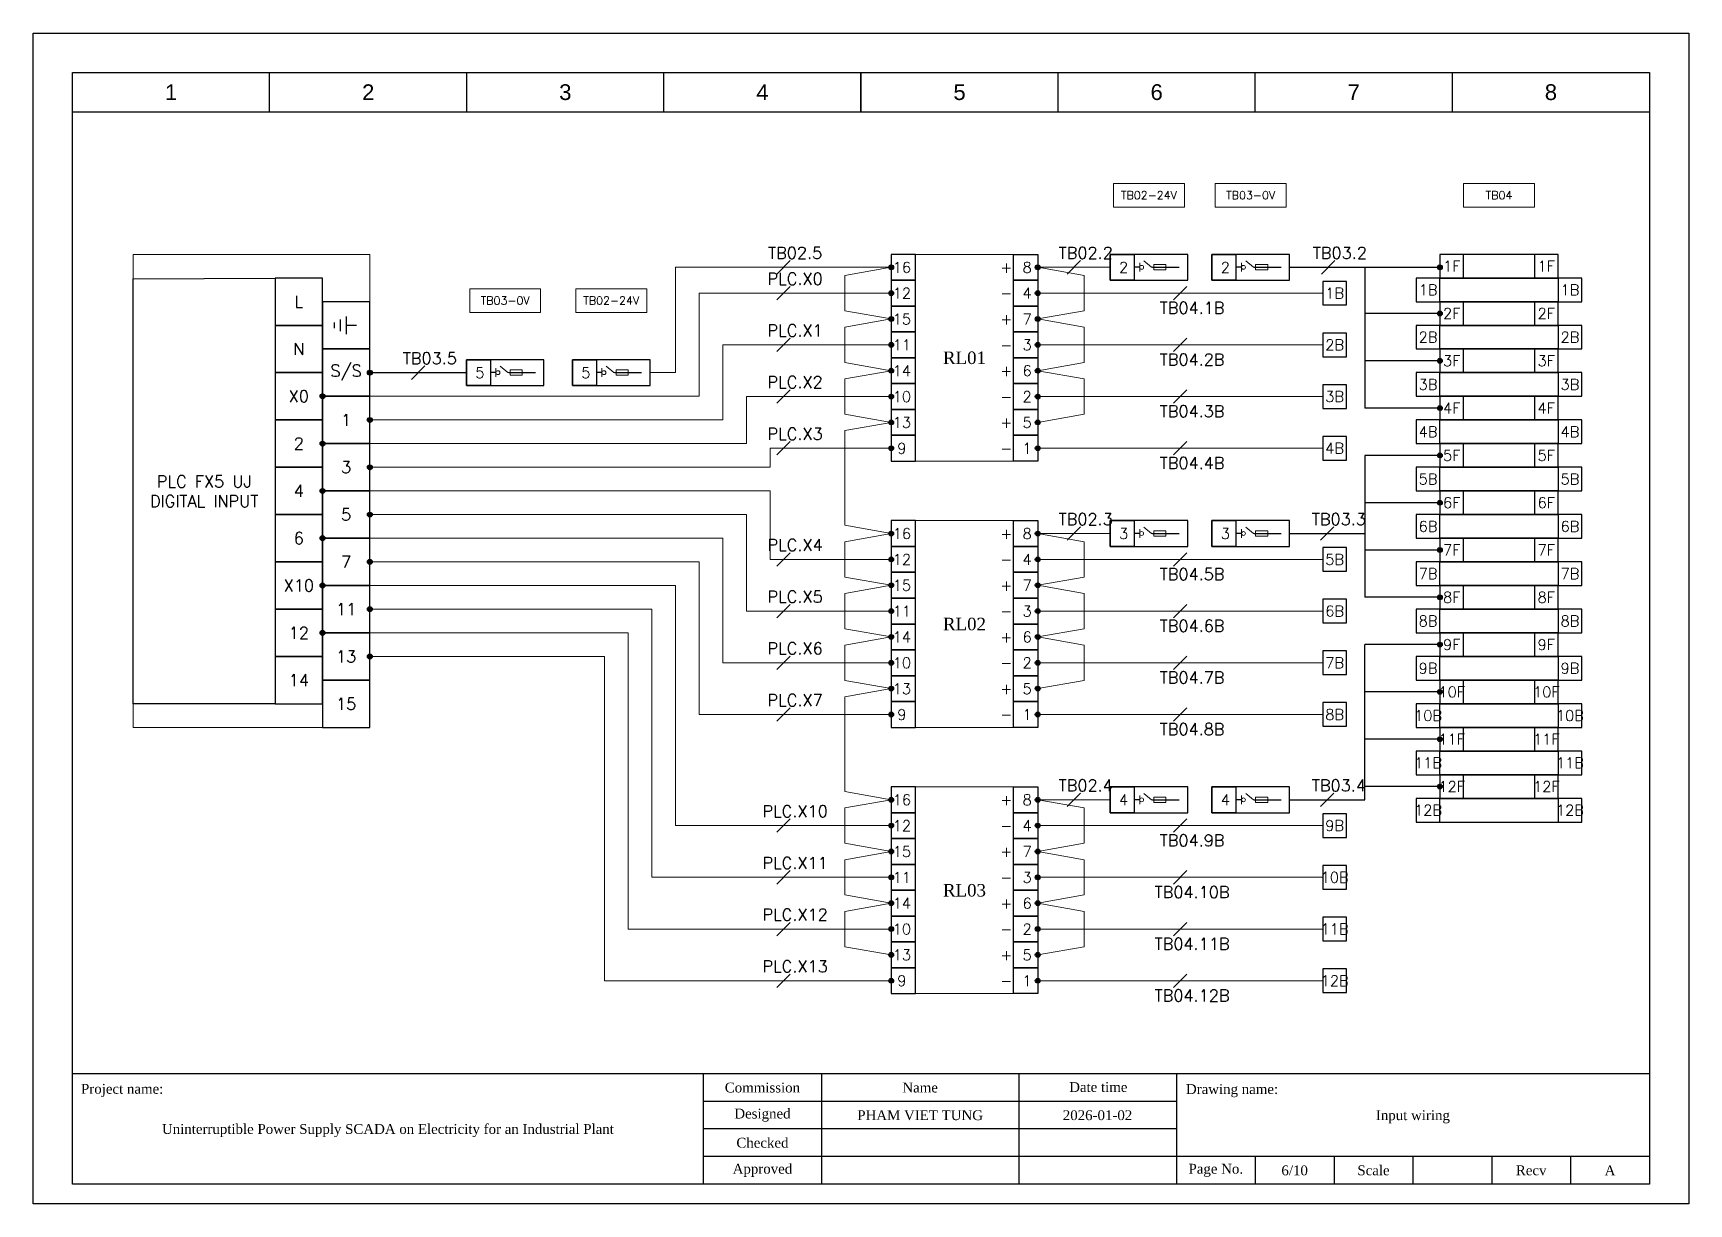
# Model space of a CAD drawing. Header units: millimetres. Extents: x 0 to 3300, y 0 to 297.
# Drawn here: x 960 to 1380, y 0 to 297 of the extents above; entities that cross this region are included whole.
import ezdxf
from ezdxf.enums import TextEntityAlignment as Align

# ---------------------------------------------------------------- set-up
doc = ezdxf.new("R2010")
doc.units = ezdxf.units.MM
for name, color, linetype in [('0_TB_FEED THRU', 8, 'Continuous'), ('BLACK WIRE', 9, 'Continuous'), ('Frame_text', 3, 'Continuous')]:
    doc.layers.add(name, color=color, linetype=linetype)
for name, color, linetype, lineweight in [('LINE', 3, 'Continuous', 9), ('RED WIRE', 1, 'Continuous', 0), ('TEXT', 7, 'Continuous', 9), ('WIRING', 7, 'Continuous', 0)]:
    doc.layers.add(name, color=color, linetype=linetype, lineweight=lineweight)
doc.styles.add('F2.5 Romans', font='romans.shx', dxfattribs={"height": 2.5})
doc.styles.add('F4.0', font='arial.ttf', dxfattribs={"height": 4})
doc.styles.add('SIMPLEX', font='SIMPLEX.shx', dxfattribs={"width": 0.7})
doc.styles.get("Standard").update_dxf_attribs({"font": 'times.ttf', "height": 2.5})

msp = doc.modelspace()

# ---------------------------------------------------------------- texts
at = {"color": 2}
for s, height, style, p in [('TB02-24V', 2.057, 'F2.5 Romans', (1243.03, 255.87)), ('TB03-0V', 2.057, 'F2.5 Romans', (1268.84, 255.87)), ('TB04', 2.057, 'F2.5 Romans', (1331.84, 255.87)), ('16', 2.72, 'SIMPLEX', (1180.37, 237.57)), ('+', 2.72, 'SIMPLEX', (1206.87, 237.57)), ('8', 2.72, 'SIMPLEX', (1212.14, 237.57)), ('2', 2.72, 'SIMPLEX', (1236.61, 237.57)), ('2', 2.72, 'SIMPLEX', (1262.42, 237.57)), ('12', 2.72, 'SIMPLEX', (1180.37, 231.02)), ('4', 2.72, 'SIMPLEX', (1212.14, 231.02)), ('1B', 2.72, 'SIMPLEX', (1290.15, 231.03)), ('TB03-0V', 2.057, 'F2.5 Romans', (1079.74, 229.15)), ('TB02-24V', 2.057, 'F2.5 Romans', (1106.64, 229.15)), ('-', 2.72, 'SIMPLEX', (1206.87, 231.02)), ('15', 2.72, 'SIMPLEX', (1180.37, 224.46)), ('+', 2.72, 'SIMPLEX', (1206.87, 224.46)), ('7', 2.72, 'SIMPLEX', (1212.14, 224.46)), ('11', 2.72, 'SIMPLEX', (1180.37, 217.9)), ('3', 2.72, 'SIMPLEX', (1212.14, 217.9)), ('2B', 2.72, 'SIMPLEX', (1290.15, 217.92)), ('-', 2.72, 'SIMPLEX', (1206.87, 217.9)), ('5', 2.72, 'SIMPLEX', (1073.33, 210.85)), ('5', 2.72, 'SIMPLEX', (1100.22, 210.85)), ('14', 2.72, 'SIMPLEX', (1180.37, 211.34)), ('+', 2.72, 'SIMPLEX', (1206.87, 211.34)), ('6', 2.72, 'SIMPLEX', (1212.14, 211.34)), ('10', 2.72, 'SIMPLEX', (1180.37, 204.78)), ('2', 2.72, 'SIMPLEX', (1212.14, 204.78)), ('3B', 2.72, 'SIMPLEX', (1290.15, 204.8)), ('-', 2.72, 'SIMPLEX', (1206.87, 204.78)), ('13', 2.72, 'SIMPLEX', (1180.37, 198.23)), ('+', 2.72, 'SIMPLEX', (1206.87, 198.23)), ('5', 2.72, 'SIMPLEX', (1212.14, 198.23)), ('9', 2.72, 'SIMPLEX', (1180.37, 191.67)), ('-', 2.72, 'SIMPLEX', (1206.87, 191.67)), ('1', 2.72, 'SIMPLEX', (1212.14, 191.67)), ('4B', 2.72, 'SIMPLEX', (1290.15, 191.69)), ('16', 2.72, 'SIMPLEX', (1180.37, 170.03)), ('+', 2.72, 'SIMPLEX', (1206.87, 170.03)), ('8', 2.72, 'SIMPLEX', (1212.14, 170.03)), ('12', 2.72, 'SIMPLEX', (1180.37, 163.48)), ('4', 2.72, 'SIMPLEX', (1212.14, 163.48)), ('5B', 2.72, 'SIMPLEX', (1290.15, 163.49)), ('-', 2.72, 'SIMPLEX', (1206.87, 163.48)), ('15', 2.72, 'SIMPLEX', (1180.37, 156.92)), ('+', 2.72, 'SIMPLEX', (1206.87, 156.92)), ('7', 2.72, 'SIMPLEX', (1212.14, 156.92)), ('11', 2.72, 'SIMPLEX', (1180.37, 150.36)), ('3', 2.72, 'SIMPLEX', (1212.14, 150.36)), ('6B', 2.72, 'SIMPLEX', (1290.15, 150.38)), ('-', 2.72, 'SIMPLEX', (1206.87, 150.36)), ('14', 2.72, 'SIMPLEX', (1180.37, 143.8)), ('+', 2.72, 'SIMPLEX', (1206.87, 143.8)), ('6', 2.72, 'SIMPLEX', (1212.14, 143.8)), ('10', 2.72, 'SIMPLEX', (1180.37, 137.25)), ('2', 2.72, 'SIMPLEX', (1212.14, 137.25)), ('7B', 2.72, 'SIMPLEX', (1290.15, 137.26)), ('-', 2.72, 'SIMPLEX', (1206.87, 137.25)), ('13', 2.72, 'SIMPLEX', (1180.37, 130.69)), ('+', 2.72, 'SIMPLEX', (1206.87, 130.69)), ('5', 2.72, 'SIMPLEX', (1212.14, 130.69)), ('9', 2.72, 'SIMPLEX', (1180.37, 124.13)), ('-', 2.72, 'SIMPLEX', (1206.87, 124.13)), ('1', 2.72, 'SIMPLEX', (1212.14, 124.13)), ('8B', 2.72, 'SIMPLEX', (1290.15, 124.15)), ('16', 2.72, 'SIMPLEX', (1180.37, 102.5)), ('+', 2.72, 'SIMPLEX', (1206.87, 102.5)), ('8', 2.72, 'SIMPLEX', (1212.14, 102.5)), ('12', 2.72, 'SIMPLEX', (1180.37, 95.94)), ('4', 2.72, 'SIMPLEX', (1212.14, 95.94)), ('9B', 2.72, 'SIMPLEX', (1290.15, 95.96)), ('-', 2.72, 'SIMPLEX', (1206.87, 95.94)), ('15', 2.72, 'SIMPLEX', (1180.37, 89.38)), ('+', 2.72, 'SIMPLEX', (1206.87, 89.38)), ('7', 2.72, 'SIMPLEX', (1212.14, 89.38)), ('11', 2.72, 'SIMPLEX', (1180.37, 82.82)), ('3', 2.72, 'SIMPLEX', (1212.14, 82.82)), ('-', 2.72, 'SIMPLEX', (1206.87, 82.82)), ('14', 2.72, 'SIMPLEX', (1180.37, 76.26)), ('+', 2.72, 'SIMPLEX', (1206.87, 76.26)), ('6', 2.72, 'SIMPLEX', (1212.14, 76.26)), ('10', 2.72, 'SIMPLEX', (1180.37, 69.71)), ('-', 2.72, 'SIMPLEX', (1206.87, 69.71)), ('2', 2.72, 'SIMPLEX', (1212.14, 69.71)), ('13', 2.72, 'SIMPLEX', (1180.37, 63.15)), ('+', 2.72, 'SIMPLEX', (1206.87, 63.15)), ('5', 2.72, 'SIMPLEX', (1212.14, 63.15)), ('9', 2.72, 'SIMPLEX', (1180.37, 56.59)), ('-', 2.72, 'SIMPLEX', (1206.87, 56.59)), ('1', 2.72, 'SIMPLEX', (1212.14, 56.59))]:
    msp.add_text(s, height=height, dxfattribs=dict(at, style=style)).set_placement(p, align=Align.MIDDLE_CENTER)
at = {"char_height": 3, "attachment_point": 5, "style": 'F2.5 Romans'}
for s, width, insert in [('TB02.5', 12.6407, (1153.29, 241.23)), ('TB02.2', 12.6407, (1227, 241.23)), ('TB03.2', 12.6407, (1291.47, 241.23)), ('PLC.X0', 12.6407, (1153.29, 234.68)), ('L', 12.6407, (1027.4, 228.87)), ('TB04.1B', 12.6407, (1253.98, 227.29)), ('PLC.X1', 12.6407, (1153.29, 221.56)), ('N', 12.6407, (1027.4, 216.87)), ('TB03.5', 12.6407, (1060.64, 214.51)), ('TB04.2B', 12.6407, (1253.98, 214.18)), ('S/S', 12.6407, (1039.4, 210.87)), ('X0', 12.6407, (1027.4, 204.87)), ('PLC.X2', 12.6407, (1153.29, 208.45)), ('TB04.3B', 12.6407, (1253.98, 201.06)), ('1', 12.6407, (1039.4, 198.87)), ('2', 12.6407, (1027.4, 192.87)), ('PLC.X3', 12.6407, (1153.29, 195.33)), ('TB04.4B', 12.6407, (1253.98, 187.95)), ('3', 12.6407, (1039.4, 186.87)), ('PLC FX5 UJ\\PDIGITAL INPUT', 31.9, (1003.4, 180.76)), ('4', 12.6407, (1027.4, 180.87)), ('5', 12.6407, (1039.4, 174.87)), ('TB02.3', 12.6407, (1227, 173.7)), ('TB03.3', 12.6407, (1291.22, 173.7)), ('6', 12.6407, (1027.4, 168.87)), ('PLC.X4', 12.6407, (1153.29, 167.14)), ('7', 12.6407, (1039.4, 162.87)), ('TB04.5B', 12.6407, (1253.98, 159.76)), ('X10', 12.6407, (1027.4, 156.87)), ('PLC.X5', 12.6407, (1153.29, 154.02)), ('11', 12.6407, (1039.4, 150.87)), ('TB04.6B', 12.6407, (1253.98, 146.64)), ('12', 12.6407, (1027.4, 144.87)), ('13', 12.6407, (1039.4, 138.87)), ('PLC.X6', 12.6407, (1153.29, 140.91)), ('TB04.7B', 12.6407, (1253.98, 133.52)), ('14', 12.6407, (1027.4, 132.87)), ('15', 12.6407, (1039.4, 126.87)), ('PLC.X7', 12.6407, (1153.29, 127.79)), ('TB04.8B', 12.6407, (1253.98, 120.41)), ('TB02.4', 12.6407, (1227, 106.16)), ('TB03.4', 12.6407, (1291.22, 106.16)), ('PLC.X10', 12.6407, (1153.29, 99.6)), ('TB04.9B', 12.6407, (1253.98, 92.22)), ('PLC.X11', 12.6407, (1153.29, 86.48)), ('TB04.10B', 12.6407, (1253.98, 79.1)), ('PLC.X12', 12.6407, (1153.29, 73.37)), ('TB04.11B', 12.6407, (1253.98, 65.99)), ('PLC.X13', 12.6407, (1153.29, 60.25)), ('TB04.12B', 12.6407, (1253.98, 52.87))]:
    msp.add_mtext_dynamic_manual_height_columns(s, width=width, gutter_width=15, heights=[0], dxfattribs=dict(at, insert=insert))
at = {"layer": '0_TB_FEED THRU', "color": 2, "style": 'SIMPLEX'}
for s, p in [('1F', (1319.84, 237.87)), ('1F', (1343.84, 237.87)), ('1B', (1313.84, 231.87)), ('1B', (1349.84, 231.87)), ('2F', (1319.84, 225.87)), ('2F', (1343.84, 225.87)), ('2B', (1313.84, 219.87)), ('2B', (1349.84, 219.87)), ('3F', (1319.84, 213.87)), ('3F', (1343.84, 213.87)), ('3B', (1313.84, 207.87)), ('3B', (1349.84, 207.87)), ('4F', (1319.84, 201.87)), ('4F', (1343.84, 201.87)), ('4B', (1313.84, 195.87)), ('4B', (1349.84, 195.87)), ('5F', (1319.84, 189.87)), ('5F', (1343.84, 189.87)), ('5B', (1313.84, 183.87)), ('5B', (1349.84, 183.87)), ('6F', (1319.84, 177.87)), ('6F', (1343.84, 177.87)), ('6B', (1313.84, 171.87)), ('6B', (1349.84, 171.87)), ('7F', (1319.84, 165.87)), ('7F', (1343.84, 165.87)), ('7B', (1313.84, 159.87)), ('7B', (1349.84, 159.87)), ('8F', (1319.84, 153.87)), ('8F', (1343.84, 153.87)), ('8B', (1313.84, 147.87)), ('8B', (1349.84, 147.87)), ('9F', (1319.84, 141.87)), ('9F', (1343.84, 141.87)), ('9B', (1313.84, 135.87)), ('9B', (1349.84, 135.87)), ('10F', (1319.84, 129.87)), ('10F', (1343.84, 129.87)), ('10B', (1313.84, 123.87)), ('10B', (1349.84, 123.87)), ('11F', (1319.84, 117.87)), ('11F', (1343.84, 117.87)), ('11B', (1313.84, 111.87)), ('11B', (1349.84, 111.87)), ('12F', (1319.84, 105.87)), ('12F', (1343.84, 105.87)), ('12B', (1313.84, 99.87)), ('12B', (1349.84, 99.87)), ('10B', (1290.15, 82.84)), ('11B', (1290.15, 69.73)), ('12B', (1290.15, 56.61))]:
    msp.add_text(s, height=2.72, dxfattribs=at).set_placement(p, align=Align.MIDDLE_CENTER)
at = {"layer": 'TEXT', "color": 7}
for s, p in [('RL01', (1196.25, 214.64)), ('RL02', (1196.25, 147.1)), ('RL03', (1196.25, 79.56))]:
    msp.add_text(s, height=3.171, dxfattribs=at).set_placement(p, align=Align.MIDDLE_CENTER)
at = {"layer": 'TEXT', "color": 2, "style": 'SIMPLEX'}
for s, p in [('3', (1236.61, 170.03)), ('3', (1262.42, 170.03)), ('4', (1236.61, 102.5)), ('4', (1262.42, 102.5))]:
    msp.add_text(s, height=2.72, dxfattribs=at).set_placement(p, align=Align.MIDDLE_CENTER)

# ---------------------------------------------------------------- blocks, each defined once
blk = doc.blocks.new('A3_BLOCK')
for p, q in [((10, 5), (10, 287)), ((10, 287), (410, 287)), ((60, 277), (60, 287)), ((110, 277), (110, 287)), ((160, 277), (160, 287)), ((210, 277), (210, 287)), ((210, 287), (210, 277)), ((260, 277), (260, 287)), ((310, 277), (310, 287)), ((360, 277), (360, 287)), ((410, 287), (410, 5)), ((10, 277), (410, 277)), ((410, 33), (10, 33)), ((170, 33), (170, 5)), ((200, 33), (200, 5)), ((250, 33), (250, 5)), ((290, 33), (290, 5)), ((290, 26), (170, 26)), ((290, 19), (170, 19)), ((410, 12), (170, 12)), ((310, 12), (310, 5)), ((330, 12), (330, 5)), ((350, 12), (350, 5)), ((370, 12), (370, 5)), ((390, 12), (390, 5)), ((410, 5), (10, 5))]:
    blk.add_line(p, q)
at = {"layer": 'Frame_text'}
blk.add_lwpolyline([(0, 0), (0, 297), (420, 297), (420, 0), (0, 0)], close=True, dxfattribs=at)
at = {"char_height": 4, "attachment_point": 5, "style": 'F4.0'}
for s, insert in [('1', (35, 282)), ('2', (85, 282)), ('3', (135, 282)), ('4', (185, 282)), ('5', (235, 282)), ('6', (285, 282)), ('7', (335, 282)), ('8', (385, 282))]:
    blk.add_mtext_dynamic_manual_height_columns(s, width=19.9819, gutter_width=25, heights=[0], dxfattribs=dict(at, insert=insert))
at = {"char_height": 2.5}
for s, width, insert, attachment_point in [('Project name:', 20.4464, (12.16, 30.44), 1), ('Commission', 24.3938, (185, 29.5), 5), ('Name', 19.9366, (225, 29.5), 5), ('\\pi2.82608;Date time', 19.9366, (259.98, 30.89), 1), ('Drawing name:', 24.4615, (292.42, 30.38), 1), ('Designed', 24.3938, (185, 22.5), 5), ('Checked', 25.3958, (185, 15.5), 5), ('Approved', 29.851, (185, 8.5), 5), ('Page No.', 19.9366, (300, 8.5), 5), ('Scale', 19.9366, (340, 8.5), 5), ('Recv', 19.9366, (380, 8.5), 5)]:
    blk.add_mtext_dynamic_manual_height_columns(s, width=width, gutter_width=25, heights=[0], dxfattribs=dict(at, insert=insert, attachment_point=attachment_point))
at = {"layer": 'Frame_text'}
for tag, p in [('DESIGNED', (225, 22.5)), ('DESIGNED_DATE', (270, 22.5)), ('DRAWING_NAME', (350, 22.5)), ('PROJECT_NAME', (90, 19)), ('CHECKED', (225, 15.5)), ('CHECKED_DATE', (270, 15.5)), ('APPROVED', (225, 8.5)), ('APPROVED_DATE', (270, 8.5)), ('PAGE', (320, 8.5)), ('SCALE', (360, 8.5)), ('RECV', (400, 8.5))]:
    blk.add_attdef(tag, text='', height=2.5, dxfattribs=at).set_placement(p, align=Align.MIDDLE_CENTER)

# ---------------------------------------------------------------- hatches: boundary and pattern name
at = {"linetype": 'Continuous'}
h = msp.add_hatch(dxfattribs=at)
h.set_pattern_fill('ANSI31', scale=0.096576, style=0)
h.set_pattern_definition([(45, (944.41453, -10.41689), (-0.12046277, 0.12046277), [])])
edge = h.paths.add_edge_path()
edge.add_arc((1177.67, 237.59), 0.609, 0, 360)
h = msp.add_hatch(dxfattribs=at)
h.set_pattern_fill('ANSI31', scale=0.096576, style=0)
h.set_pattern_definition([(45, (981.57213, -10.41689), (-0.12046277, 0.12046277), [])])
edge = h.paths.add_edge_path()
edge.add_arc((1214.83, 237.59), 0.609, 0, 360)
h = msp.add_hatch(dxfattribs=at)
h.set_pattern_fill('ANSI31', scale=0.096576, style=0)
h.set_pattern_definition([(45, (944.41453, -16.97452), (-0.12046277, 0.12046277), [])])
edge = h.paths.add_edge_path()
edge.add_arc((1177.67, 231.03), 0.609, 0, 360)
h = msp.add_hatch(dxfattribs=at)
h.set_pattern_fill('ANSI31', scale=0.096576, style=0)
h.set_pattern_definition([(45, (981.57213, -16.97452), (-0.12046277, 0.12046277), [])])
edge = h.paths.add_edge_path()
edge.add_arc((1214.83, 231.03), 0.609, 0, 360)
h = msp.add_hatch(dxfattribs=at)
h.set_pattern_fill('ANSI31', scale=0.096576, style=0)
h.set_pattern_definition([(45, (944.41453, -23.53215), (-0.12046277, 0.12046277), [])])
edge = h.paths.add_edge_path()
edge.add_arc((1177.67, 224.48), 0.609, 0, 360)
h = msp.add_hatch(dxfattribs=at)
h.set_pattern_fill('ANSI31', scale=0.096576, style=0)
h.set_pattern_definition([(45, (981.57213, -23.53215), (-0.12046277, 0.12046277), [])])
edge = h.paths.add_edge_path()
edge.add_arc((1214.83, 224.48), 0.609, 0, 360)
h = msp.add_hatch(dxfattribs=at)
h.set_pattern_fill('ANSI31', scale=0.096576, style=0)
h.set_pattern_definition([(45, (944.41453, -30.08978), (-0.12046277, 0.12046277), [])])
edge = h.paths.add_edge_path()
edge.add_arc((1177.67, 217.92), 0.609, 0, 360)
h = msp.add_hatch(dxfattribs=at)
h.set_pattern_fill('ANSI31', scale=0.096576, style=0)
h.set_pattern_definition([(45, (981.57213, -30.08978), (-0.12046277, 0.12046277), [])])
edge = h.paths.add_edge_path()
edge.add_arc((1214.83, 217.92), 0.609, 0, 360)
h = msp.add_hatch(dxfattribs=at)
h.set_pattern_fill('ANSI31', scale=0.096576, style=0)
h.set_pattern_definition([(45, (812.13566, -37.13807), (-0.12046277, 0.12046277), [])])
edge = h.paths.add_edge_path()
edge.add_arc((1045.4, 210.87), 0.609, 0, 360)
h = msp.add_hatch(dxfattribs=at)
h.set_pattern_fill('ANSI31', scale=0.096576, style=0)
h.set_pattern_definition([(45, (944.41453, -36.64741), (-0.12046277, 0.12046277), [])])
edge = h.paths.add_edge_path()
edge.add_arc((1177.67, 211.36), 0.609, 0, 360)
h = msp.add_hatch(dxfattribs=at)
h.set_pattern_fill('ANSI31', scale=0.096576, style=0)
h.set_pattern_definition([(45, (981.57213, -36.64741), (-0.12046277, 0.12046277), [])])
edge = h.paths.add_edge_path()
edge.add_arc((1214.83, 211.36), 0.609, 0, 360)
h = msp.add_hatch(dxfattribs=at)
h.set_pattern_fill('ANSI31', scale=0.096576, style=0)
h.set_pattern_definition([(45, (800.13566, -43.13807), (-0.12046277, 0.12046277), [])])
edge = h.paths.add_edge_path()
edge.add_arc((1033.4, 204.87), 0.609, 0, 360)
h = msp.add_hatch(dxfattribs=at)
h.set_pattern_fill('ANSI31', scale=0.096576, style=0)
h.set_pattern_definition([(45, (944.41453, -43.20504), (-0.12046277, 0.12046277), [])])
edge = h.paths.add_edge_path()
edge.add_arc((1177.67, 204.8), 0.609, 0, 360)
h = msp.add_hatch(dxfattribs=at)
h.set_pattern_fill('ANSI31', scale=0.096576, style=0)
h.set_pattern_definition([(45, (981.57213, -43.20504), (-0.12046277, 0.12046277), [])])
edge = h.paths.add_edge_path()
edge.add_arc((1214.83, 204.8), 0.609, 0, 360)
h = msp.add_hatch(dxfattribs=at)
h.set_pattern_fill('ANSI31', scale=0.096576, style=0)
h.set_pattern_definition([(45, (812.13566, -49.13807), (-0.12046277, 0.12046277), [])])
edge = h.paths.add_edge_path()
edge.add_arc((1045.4, 198.87), 0.609, 0, 360)
h = msp.add_hatch(dxfattribs=at)
h.set_pattern_fill('ANSI31', scale=0.096576, style=0)
h.set_pattern_definition([(45, (944.41453, -49.76267), (-0.12046277, 0.12046277), [])])
edge = h.paths.add_edge_path()
edge.add_arc((1177.67, 198.25), 0.609, 0, 360)
h = msp.add_hatch(dxfattribs=at)
h.set_pattern_fill('ANSI31', scale=0.096576, style=0)
h.set_pattern_definition([(45, (981.57213, -49.76267), (-0.12046277, 0.12046277), [])])
edge = h.paths.add_edge_path()
edge.add_arc((1214.83, 198.25), 0.609, 0, 360)
h = msp.add_hatch(dxfattribs=at)
h.set_pattern_fill('ANSI31', scale=0.096576, style=0)
h.set_pattern_definition([(45, (800.13566, -55.13807), (-0.12046277, 0.12046277), [])])
edge = h.paths.add_edge_path()
edge.add_arc((1033.4, 192.87), 0.609, 0, 360)
h = msp.add_hatch(dxfattribs=at)
h.set_pattern_fill('ANSI31', scale=0.096576, style=0)
h.set_pattern_definition([(45, (944.41453, -56.3203), (-0.12046277, 0.12046277), [])])
edge = h.paths.add_edge_path()
edge.add_arc((1177.67, 191.69), 0.609, 0, 360)
h = msp.add_hatch(dxfattribs=at)
h.set_pattern_fill('ANSI31', scale=0.096576, style=0)
h.set_pattern_definition([(45, (981.57213, -56.3203), (-0.12046277, 0.12046277), [])])
edge = h.paths.add_edge_path()
edge.add_arc((1214.83, 191.69), 0.609, 0, 360)
h = msp.add_hatch(dxfattribs=at)
h.set_pattern_fill('ANSI31', scale=0.096576, style=0)
h.set_pattern_definition([(45, (812.13566, -61.13807), (-0.12046277, 0.12046277), [])])
edge = h.paths.add_edge_path()
edge.add_arc((1045.4, 186.87), 0.609, 0, 360)
h = msp.add_hatch(dxfattribs=at)
h.set_pattern_fill('ANSI31', scale=0.096576, style=0)
h.set_pattern_definition([(45, (800.13566, -67.13807), (-0.12046277, 0.12046277), [])])
edge = h.paths.add_edge_path()
edge.add_arc((1033.4, 180.87), 0.609, 0, 360)
h = msp.add_hatch(dxfattribs=at)
h.set_pattern_fill('ANSI31', scale=0.096576, style=0)
h.set_pattern_definition([(45, (812.13566, -73.13807), (-0.12046277, 0.12046277), [])])
edge = h.paths.add_edge_path()
edge.add_arc((1045.4, 174.87), 0.609, 0, 360)
h = msp.add_hatch(dxfattribs=at)
h.set_pattern_fill('ANSI31', scale=0.096576, style=0)
h.set_pattern_definition([(45, (800.13566, -79.13807), (-0.12046277, 0.12046277), [])])
edge = h.paths.add_edge_path()
edge.add_arc((1033.4, 168.87), 0.609, 0, 360)
h = msp.add_hatch(dxfattribs=at)
h.set_pattern_fill('ANSI31', scale=0.096576, style=0)
h.set_pattern_definition([(45, (944.41453, -77.95585), (-0.12046277, 0.12046277), [])])
edge = h.paths.add_edge_path()
edge.add_arc((1177.67, 170.05), 0.609, 0, 360)
h = msp.add_hatch(dxfattribs=at)
h.set_pattern_fill('ANSI31', scale=0.096576, style=0)
h.set_pattern_definition([(45, (981.57213, -77.95585), (-0.12046277, 0.12046277), [])])
edge = h.paths.add_edge_path()
edge.add_arc((1214.83, 170.05), 0.609, 0, 360)
h = msp.add_hatch(dxfattribs=at)
h.set_pattern_fill('ANSI31', scale=0.096576, style=0)
h.set_pattern_definition([(45, (944.41453, -84.51348), (-0.12046277, 0.12046277), [])])
edge = h.paths.add_edge_path()
edge.add_arc((1177.67, 163.49), 0.609, 0, 360)
h = msp.add_hatch(dxfattribs=at)
h.set_pattern_fill('ANSI31', scale=0.096576, style=0)
h.set_pattern_definition([(45, (981.57213, -84.51348), (-0.12046277, 0.12046277), [])])
edge = h.paths.add_edge_path()
edge.add_arc((1214.83, 163.49), 0.609, 0, 360)
h = msp.add_hatch(dxfattribs=at)
h.set_pattern_fill('ANSI31', scale=0.096576, style=0)
h.set_pattern_definition([(45, (812.13566, -85.13807), (-0.12046277, 0.12046277), [])])
edge = h.paths.add_edge_path()
edge.add_arc((1045.4, 162.87), 0.609, 0, 360)
h = msp.add_hatch(dxfattribs=at)
h.set_pattern_fill('ANSI31', scale=0.096576, style=0)
h.set_pattern_definition([(45, (800.13566, -91.13807), (-0.12046277, 0.12046277), [])])
edge = h.paths.add_edge_path()
edge.add_arc((1033.4, 156.87), 0.609, 0, 360)
h = msp.add_hatch(dxfattribs=at)
h.set_pattern_fill('ANSI31', scale=0.096576, style=0)
h.set_pattern_definition([(45, (944.41453, -91.0711), (-0.12046277, 0.12046277), [])])
edge = h.paths.add_edge_path()
edge.add_arc((1177.67, 156.94), 0.609, 0, 360)
h = msp.add_hatch(dxfattribs=at)
h.set_pattern_fill('ANSI31', scale=0.096576, style=0)
h.set_pattern_definition([(45, (981.57213, -91.0711), (-0.12046277, 0.12046277), [])])
edge = h.paths.add_edge_path()
edge.add_arc((1214.83, 156.94), 0.609, 0, 360)
h = msp.add_hatch(dxfattribs=at)
h.set_pattern_fill('ANSI31', scale=0.096576, style=0)
h.set_pattern_definition([(45, (812.13566, -97.13807), (-0.12046277, 0.12046277), [])])
edge = h.paths.add_edge_path()
edge.add_arc((1045.4, 150.87), 0.609, 0, 360)
h = msp.add_hatch(dxfattribs=at)
h.set_pattern_fill('ANSI31', scale=0.096576, style=0)
h.set_pattern_definition([(45, (944.41453, -97.62874), (-0.12046277, 0.12046277), [])])
edge = h.paths.add_edge_path()
edge.add_arc((1177.67, 150.38), 0.609, 0, 360)
h = msp.add_hatch(dxfattribs=at)
h.set_pattern_fill('ANSI31', scale=0.096576, style=0)
h.set_pattern_definition([(45, (981.57213, -97.62874), (-0.12046277, 0.12046277), [])])
edge = h.paths.add_edge_path()
edge.add_arc((1214.83, 150.38), 0.609, 0, 360)
h = msp.add_hatch(dxfattribs=at)
h.set_pattern_fill('ANSI31', scale=0.096576, style=0)
h.set_pattern_definition([(45, (800.13566, -103.13807), (-0.12046277, 0.12046277), [])])
edge = h.paths.add_edge_path()
edge.add_arc((1033.4, 144.87), 0.609, 0, 360)
h = msp.add_hatch(dxfattribs=at)
h.set_pattern_fill('ANSI31', scale=0.096576, style=0)
h.set_pattern_definition([(45, (944.41453, -104.18637), (-0.12046277, 0.12046277), [])])
edge = h.paths.add_edge_path()
edge.add_arc((1177.67, 143.82), 0.609, 0, 360)
h = msp.add_hatch(dxfattribs=at)
h.set_pattern_fill('ANSI31', scale=0.096576, style=0)
h.set_pattern_definition([(45, (981.57213, -104.18637), (-0.12046277, 0.12046277), [])])
edge = h.paths.add_edge_path()
edge.add_arc((1214.83, 143.82), 0.609, 0, 360)
h = msp.add_hatch(dxfattribs=at)
h.set_pattern_fill('ANSI31', scale=0.096576, style=0)
h.set_pattern_definition([(45, (812.13566, -109.13807), (-0.12046277, 0.12046277), [])])
edge = h.paths.add_edge_path()
edge.add_arc((1045.4, 138.87), 0.609, 0, 360)
h = msp.add_hatch(dxfattribs=at)
h.set_pattern_fill('ANSI31', scale=0.096576, style=0)
h.set_pattern_definition([(45, (944.41453, -110.744), (-0.12046277, 0.12046277), [])])
edge = h.paths.add_edge_path()
edge.add_arc((1177.67, 137.26), 0.609, 0, 360)
h = msp.add_hatch(dxfattribs=at)
h.set_pattern_fill('ANSI31', scale=0.096576, style=0)
h.set_pattern_definition([(45, (981.57213, -110.744), (-0.12046277, 0.12046277), [])])
edge = h.paths.add_edge_path()
edge.add_arc((1214.83, 137.26), 0.609, 0, 360)
h = msp.add_hatch(dxfattribs=at)
h.set_pattern_fill('ANSI31', scale=0.096576, style=0)
h.set_pattern_definition([(45, (944.41453, -117.30163), (-0.12046277, 0.12046277), [])])
edge = h.paths.add_edge_path()
edge.add_arc((1177.67, 130.71), 0.609, 0, 360)
h = msp.add_hatch(dxfattribs=at)
h.set_pattern_fill('ANSI31', scale=0.096576, style=0)
h.set_pattern_definition([(45, (981.57213, -117.30163), (-0.12046277, 0.12046277), [])])
edge = h.paths.add_edge_path()
edge.add_arc((1214.83, 130.71), 0.609, 0, 360)
h = msp.add_hatch(dxfattribs=at)
h.set_pattern_fill('ANSI31', scale=0.096576, style=0)
h.set_pattern_definition([(45, (944.41453, -123.85926), (-0.12046277, 0.12046277), [])])
edge = h.paths.add_edge_path()
edge.add_arc((1177.67, 124.15), 0.609, 0, 360)
h = msp.add_hatch(dxfattribs=at)
h.set_pattern_fill('ANSI31', scale=0.096576, style=0)
h.set_pattern_definition([(45, (981.57213, -123.85926), (-0.12046277, 0.12046277), [])])
edge = h.paths.add_edge_path()
edge.add_arc((1214.83, 124.15), 0.609, 0, 360)
h = msp.add_hatch(dxfattribs=at)
h.set_pattern_fill('ANSI31', scale=0.096576, style=0)
h.set_pattern_definition([(45, (944.41453, -145.4948), (-0.12046277, 0.12046277), [])])
edge = h.paths.add_edge_path()
edge.add_arc((1177.67, 102.51), 0.609, 0, 360)
h = msp.add_hatch(dxfattribs=at)
h.set_pattern_fill('ANSI31', scale=0.096576, style=0)
h.set_pattern_definition([(45, (981.57213, -145.4948), (-0.12046277, 0.12046277), [])])
edge = h.paths.add_edge_path()
edge.add_arc((1214.83, 102.51), 0.609, 0, 360)
h = msp.add_hatch(dxfattribs=at)
h.set_pattern_fill('ANSI31', scale=0.096576, style=0)
h.set_pattern_definition([(45, (944.41453, -152.05243), (-0.12046277, 0.12046277), [])])
edge = h.paths.add_edge_path()
edge.add_arc((1177.67, 95.96), 0.609, 0, 360)
h = msp.add_hatch(dxfattribs=at)
h.set_pattern_fill('ANSI31', scale=0.096576, style=0)
h.set_pattern_definition([(45, (981.57213, -152.05243), (-0.12046277, 0.12046277), [])])
edge = h.paths.add_edge_path()
edge.add_arc((1214.83, 95.96), 0.609, 0, 360)
h = msp.add_hatch(dxfattribs=at)
h.set_pattern_fill('ANSI31', scale=0.096576, style=0)
h.set_pattern_definition([(45, (944.41453, -158.61006), (-0.12046277, 0.12046277), [])])
edge = h.paths.add_edge_path()
edge.add_arc((1177.67, 89.4), 0.609, 0, 360)
h = msp.add_hatch(dxfattribs=at)
h.set_pattern_fill('ANSI31', scale=0.096576, style=0)
h.set_pattern_definition([(45, (981.57213, -158.61006), (-0.12046277, 0.12046277), [])])
edge = h.paths.add_edge_path()
edge.add_arc((1214.83, 89.4), 0.609, 0, 360)
h = msp.add_hatch(dxfattribs=at)
h.set_pattern_fill('ANSI31', scale=0.096576, style=0)
h.set_pattern_definition([(45, (944.41453, -165.1677), (-0.12046277, 0.12046277), [])])
edge = h.paths.add_edge_path()
edge.add_arc((1177.67, 82.84), 0.609, 0, 360)
h = msp.add_hatch(dxfattribs=at)
h.set_pattern_fill('ANSI31', scale=0.096576, style=0)
h.set_pattern_definition([(45, (981.57213, -165.1677), (-0.12046277, 0.12046277), [])])
edge = h.paths.add_edge_path()
edge.add_arc((1214.83, 82.84), 0.609, 0, 360)
h = msp.add_hatch(dxfattribs=at)
h.set_pattern_fill('ANSI31', scale=0.096576, style=0)
h.set_pattern_definition([(45, (944.41453, -171.72532), (-0.12046277, 0.12046277), [])])
edge = h.paths.add_edge_path()
edge.add_arc((1177.67, 76.28), 0.609, 0, 360)
h = msp.add_hatch(dxfattribs=at)
h.set_pattern_fill('ANSI31', scale=0.096576, style=0)
h.set_pattern_definition([(45, (981.57213, -171.72532), (-0.12046277, 0.12046277), [])])
edge = h.paths.add_edge_path()
edge.add_arc((1214.83, 76.28), 0.609, 0, 360)
h = msp.add_hatch(dxfattribs=at)
h.set_pattern_fill('ANSI31', scale=0.096576, style=0)
h.set_pattern_definition([(45, (944.41453, -178.28295), (-0.12046277, 0.12046277), [])])
edge = h.paths.add_edge_path()
edge.add_arc((1177.67, 69.73), 0.609, 0, 360)
h = msp.add_hatch(dxfattribs=at)
h.set_pattern_fill('ANSI31', scale=0.096576, style=0)
h.set_pattern_definition([(45, (981.57213, -178.28295), (-0.12046277, 0.12046277), [])])
edge = h.paths.add_edge_path()
edge.add_arc((1214.83, 69.73), 0.609, 0, 360)
h = msp.add_hatch(dxfattribs=at)
h.set_pattern_fill('ANSI31', scale=0.096576, style=0)
h.set_pattern_definition([(45, (944.41453, -184.84058), (-0.12046277, 0.12046277), [])])
edge = h.paths.add_edge_path()
edge.add_arc((1177.67, 63.17), 0.609, 0, 360)
h = msp.add_hatch(dxfattribs=at)
h.set_pattern_fill('ANSI31', scale=0.096576, style=0)
h.set_pattern_definition([(45, (981.57213, -184.84058), (-0.12046277, 0.12046277), [])])
edge = h.paths.add_edge_path()
edge.add_arc((1214.83, 63.17), 0.609, 0, 360)
h = msp.add_hatch(dxfattribs=at)
h.set_pattern_fill('ANSI31', scale=0.096576, style=0)
h.set_pattern_definition([(45, (944.41453, -191.39822), (-0.12046277, 0.12046277), [])])
edge = h.paths.add_edge_path()
edge.add_arc((1177.67, 56.61), 0.609, 0, 360)
h = msp.add_hatch(dxfattribs=at)
h.set_pattern_fill('ANSI31', scale=0.096576, style=0)
h.set_pattern_definition([(45, (981.57213, -191.39822), (-0.12046277, 0.12046277), [])])
edge = h.paths.add_edge_path()
edge.add_arc((1214.83, 56.61), 0.609, 0, 360)
at = {"layer": '0_TB_FEED THRU', "linetype": 'Continuous'}
h = msp.add_hatch(dxfattribs=at)
h.set_pattern_fill('ANSI31', scale=0.096576, style=0)
h.set_pattern_definition([(45, (1083.58421, -10.41689), (-0.12046277, 0.12046277), [])])
edge = h.paths.add_edge_path()
edge.add_arc((1316.84, 237.59), 0.609, 0, 360)
h = msp.add_hatch(dxfattribs=at)
h.set_pattern_fill('ANSI31', scale=0.096576, style=0)
h.set_pattern_definition([(45, (1083.58421, -22.13807), (-0.12046277, 0.12046277), [])])
edge = h.paths.add_edge_path()
edge.add_arc((1316.84, 225.87), 0.609, 0, 360)
h = msp.add_hatch(dxfattribs=at)
h.set_pattern_fill('ANSI31', scale=0.096576, style=0)
h.set_pattern_definition([(45, (1083.58421, -34.13807), (-0.12046277, 0.12046277), [])])
edge = h.paths.add_edge_path()
edge.add_arc((1316.84, 213.87), 0.609, 0, 360)
h = msp.add_hatch(dxfattribs=at)
h.set_pattern_fill('ANSI31', scale=0.096576, style=0)
h.set_pattern_definition([(45, (1083.58421, -46.13807), (-0.12046277, 0.12046277), [])])
edge = h.paths.add_edge_path()
edge.add_arc((1316.84, 201.87), 0.609, 0, 360)
h = msp.add_hatch(dxfattribs=at)
h.set_pattern_fill('ANSI31', scale=0.096576, style=0)
h.set_pattern_definition([(45, (1083.58421, -58.13807), (-0.12046277, 0.12046277), [])])
edge = h.paths.add_edge_path()
edge.add_arc((1316.84, 189.87), 0.609, 0, 360)
h = msp.add_hatch(dxfattribs=at)
h.set_pattern_fill('ANSI31', scale=0.096576, style=0)
h.set_pattern_definition([(45, (1083.58421, -70.13807), (-0.12046277, 0.12046277), [])])
edge = h.paths.add_edge_path()
edge.add_arc((1316.84, 177.87), 0.609, 0, 360)
h = msp.add_hatch(dxfattribs=at)
h.set_pattern_fill('ANSI31', scale=0.096576, style=0)
h.set_pattern_definition([(45, (1083.58421, -82.13807), (-0.12046277, 0.12046277), [])])
edge = h.paths.add_edge_path()
edge.add_arc((1316.84, 165.87), 0.609, 0, 360)
h = msp.add_hatch(dxfattribs=at)
h.set_pattern_fill('ANSI31', scale=0.096576, style=0)
h.set_pattern_definition([(45, (1083.58421, -94.13807), (-0.12046277, 0.12046277), [])])
edge = h.paths.add_edge_path()
edge.add_arc((1316.84, 153.87), 0.609, 0, 360)
h = msp.add_hatch(dxfattribs=at)
h.set_pattern_fill('ANSI31', scale=0.096576, style=0)
h.set_pattern_definition([(45, (1083.58421, -106.13807), (-0.12046277, 0.12046277), [])])
edge = h.paths.add_edge_path()
edge.add_arc((1316.84, 141.87), 0.609, 0, 360)
h = msp.add_hatch(dxfattribs=at)
h.set_pattern_fill('ANSI31', scale=0.096576, style=0)
h.set_pattern_definition([(45, (1083.58421, -118.13807), (-0.12046277, 0.12046277), [])])
edge = h.paths.add_edge_path()
edge.add_arc((1316.84, 129.87), 0.609, 0, 360)
h = msp.add_hatch(dxfattribs=at)
h.set_pattern_fill('ANSI31', scale=0.096576, style=0)
h.set_pattern_definition([(45, (1083.58421, -130.13807), (-0.12046277, 0.12046277), [])])
edge = h.paths.add_edge_path()
edge.add_arc((1316.84, 117.87), 0.609, 0, 360)
h = msp.add_hatch(dxfattribs=at)
h.set_pattern_fill('ANSI31', scale=0.096576, style=0)
h.set_pattern_definition([(45, (1083.58421, -142.13807), (-0.12046277, 0.12046277), [])])
edge = h.paths.add_edge_path()
edge.add_arc((1316.84, 105.87), 0.609, 0, 360)

# ---------------------------------------------------------------- linework, layer by layer
for p, q in [((1346.84, 240.87), (1316.84, 240.87)), ((1352.84, 234.87), (1310.84, 234.87)), ((1316.84, 234.87), (1346.84, 234.87)), ((1310.84, 228.87), (1352.84, 228.87)), ((1346.84, 228.87), (1316.84, 228.87)), ((1352.84, 222.87), (1310.84, 222.87)), ((1316.84, 222.87), (1346.84, 222.87)), ((1310.84, 216.87), (1352.84, 216.87)), ((1346.84, 216.87), (1316.84, 216.87)), ((1352.84, 210.87), (1310.84, 210.87)), ((1316.84, 210.87), (1346.84, 210.87)), ((1310.84, 204.87), (1352.84, 204.87)), ((1346.84, 204.87), (1316.84, 204.87)), ((1352.84, 198.87), (1310.84, 198.87)), ((1316.84, 198.87), (1346.84, 198.87)), ((1310.84, 192.87), (1352.84, 192.87)), ((1346.84, 192.87), (1316.84, 192.87)), ((1352.84, 186.87), (1310.84, 186.87)), ((1316.84, 186.87), (1346.84, 186.87)), ((1310.84, 180.87), (1352.84, 180.87)), ((1346.84, 180.87), (1316.84, 180.87)), ((1352.84, 174.87), (1310.84, 174.87)), ((1316.84, 174.87), (1346.84, 174.87)), ((1310.84, 168.87), (1352.84, 168.87)), ((1346.84, 168.87), (1316.84, 168.87)), ((1352.84, 162.87), (1310.84, 162.87)), ((1316.84, 162.87), (1346.84, 162.87)), ((1310.84, 156.87), (1352.84, 156.87)), ((1346.84, 156.87), (1316.84, 156.87)), ((1352.84, 150.87), (1310.84, 150.87)), ((1316.84, 150.87), (1346.84, 150.87)), ((1310.84, 144.87), (1352.84, 144.87)), ((1346.84, 144.87), (1316.84, 144.87)), ((1352.84, 138.87), (1310.84, 138.87)), ((1316.84, 138.87), (1346.84, 138.87)), ((1310.84, 132.87), (1352.84, 132.87)), ((1346.84, 132.87), (1316.84, 132.87)), ((1352.84, 126.87), (1310.84, 126.87)), ((1316.84, 126.87), (1346.84, 126.87)), ((1310.84, 120.87), (1352.84, 120.87)), ((1346.84, 120.87), (1316.84, 120.87)), ((1352.84, 114.87), (1310.84, 114.87)), ((1316.84, 114.87), (1346.84, 114.87)), ((1310.84, 108.87), (1352.84, 108.87)), ((1346.84, 108.87), (1316.84, 108.87)), ((1352.84, 102.87), (1310.84, 102.87)), ((1316.84, 102.87), (1346.84, 102.87)), ((1310.84, 96.87), (1352.84, 96.87))]:
    msp.add_line(p, q)
at = {"color": 0}
for p, q in [((1240.69, 237.59), (1239.31, 237.59)), ((1243.92, 237.59), (1250.73, 237.59)), ((1266.5, 237.59), (1265.12, 237.59)), ((1269.73, 237.59), (1276.54, 237.59)), ((1077.41, 210.87), (1076.02, 210.87)), ((1080.63, 210.87), (1087.44, 210.87)), ((1104.3, 210.87), (1102.91, 210.87)), ((1107.52, 210.87), (1114.33, 210.87)), ((1240.69, 170.05), (1239.31, 170.05)), ((1243.92, 170.05), (1250.73, 170.05)), ((1266.5, 170.05), (1265.12, 170.05)), ((1269.73, 170.05), (1276.54, 170.05)), ((1240.69, 102.51), (1239.31, 102.51)), ((1243.92, 102.51), (1250.73, 102.51)), ((1266.5, 102.51), (1265.12, 102.51)), ((1269.73, 102.51), (1276.54, 102.51))]:
    msp.add_line(p, q, dxfattribs=at)
at = {"color": 0, "linetype": 'Continuous', "ltscale": 5}
for p, q in [((1036.37, 223.63), (1036.37, 222.11)), ((1037.88, 224.38), (1037.88, 221.36)), ((1039.4, 225.14), (1039.4, 220.6))]:
    msp.add_line(p, q, dxfattribs=at)
at = {"color": 0, "linetype": 'Continuous'}
msp.add_line((1042.03, 222.87), (1039.4, 222.87), dxfattribs=at)
at = {"color": 7, "linetype": 'Continuous'}
for centre in [(1177.67, 237.59), (1214.83, 237.59), (1177.67, 231.03), (1214.83, 231.03), (1177.67, 224.48), (1214.83, 224.48), (1177.67, 217.92), (1214.83, 217.92), (1045.4, 210.87), (1177.67, 211.36), (1214.83, 211.36), (1033.4, 204.87), (1177.67, 204.8), (1214.83, 204.8), (1045.4, 198.87), (1177.67, 198.25), (1214.83, 198.25), (1033.4, 192.87), (1177.67, 191.69), (1214.83, 191.69), (1045.4, 186.87), (1033.4, 180.87), (1045.4, 174.87), (1033.4, 168.87), (1177.67, 170.05), (1214.83, 170.05), (1177.67, 163.49), (1214.83, 163.49), (1045.4, 162.87), (1033.4, 156.87), (1177.67, 156.94), (1214.83, 156.94), (1045.4, 150.87), (1177.67, 150.38), (1214.83, 150.38), (1033.4, 144.87), (1177.67, 143.82), (1214.83, 143.82), (1045.4, 138.87), (1177.67, 137.26), (1214.83, 137.26), (1177.67, 130.71), (1214.83, 130.71), (1177.67, 124.15), (1214.83, 124.15), (1177.67, 102.51), (1214.83, 102.51), (1177.67, 95.96), (1214.83, 95.96), (1177.67, 89.4), (1214.83, 89.4), (1177.67, 82.84), (1214.83, 82.84), (1177.67, 76.28), (1214.83, 76.28), (1177.67, 69.73), (1214.83, 69.73), (1177.67, 63.17), (1214.83, 63.17), (1177.67, 56.61), (1214.83, 56.61)]:
    msp.add_circle(centre, 0.609, dxfattribs=at)
at = {"layer": '0_TB_FEED THRU'}
for p, q in [((1316.84, 240.87), (1316.84, 234.87)), ((1346.84, 234.87), (1346.84, 240.87)), ((1310.84, 234.87), (1310.84, 228.87)), ((1352.84, 228.87), (1352.84, 234.87)), ((1316.84, 228.87), (1316.84, 222.87)), ((1346.84, 222.87), (1346.84, 228.87)), ((1310.84, 222.87), (1310.84, 216.87)), ((1352.84, 216.87), (1352.84, 222.87)), ((1316.84, 216.87), (1316.84, 210.87)), ((1346.84, 210.87), (1346.84, 216.87)), ((1310.84, 210.87), (1310.84, 204.87)), ((1352.84, 204.87), (1352.84, 210.87)), ((1316.84, 204.87), (1316.84, 198.87)), ((1346.84, 198.87), (1346.84, 204.87)), ((1310.84, 198.87), (1310.84, 192.87)), ((1352.84, 192.87), (1352.84, 198.87)), ((1316.84, 192.87), (1316.84, 186.87)), ((1346.84, 186.87), (1346.84, 192.87)), ((1310.84, 186.87), (1310.84, 180.87)), ((1352.84, 180.87), (1352.84, 186.87)), ((1316.84, 180.87), (1316.84, 174.87)), ((1346.84, 174.87), (1346.84, 180.87)), ((1310.84, 174.87), (1310.84, 168.87)), ((1352.84, 168.87), (1352.84, 174.87)), ((1316.84, 168.87), (1316.84, 162.87)), ((1346.84, 162.87), (1346.84, 168.87)), ((1310.84, 162.87), (1310.84, 156.87)), ((1352.84, 156.87), (1352.84, 162.87)), ((1316.84, 156.87), (1316.84, 150.87)), ((1346.84, 150.87), (1346.84, 156.87)), ((1310.84, 150.87), (1310.84, 144.87)), ((1352.84, 144.87), (1352.84, 150.87)), ((1316.84, 144.87), (1316.84, 138.87)), ((1346.84, 138.87), (1346.84, 144.87)), ((1310.84, 138.87), (1310.84, 132.87)), ((1352.84, 132.87), (1352.84, 138.87)), ((1316.84, 132.87), (1316.84, 126.87)), ((1346.84, 126.87), (1346.84, 132.87)), ((1310.84, 126.87), (1310.84, 120.87)), ((1352.84, 120.87), (1352.84, 126.87)), ((1316.84, 120.87), (1316.84, 114.87)), ((1346.84, 114.87), (1346.84, 120.87)), ((1310.84, 114.87), (1310.84, 108.87)), ((1352.84, 108.87), (1352.84, 114.87)), ((1316.84, 108.87), (1316.84, 102.87)), ((1346.84, 102.87), (1346.84, 108.87)), ((1310.84, 102.87), (1310.84, 96.87)), ((1352.84, 96.87), (1352.84, 102.87))]:
    msp.add_line(p, q, dxfattribs=at)
for points in [[(1183.79, 240.87), (1177.67, 240.87), (1177.67, 234.31), (1183.79, 234.31)], [(1208.72, 240.87), (1214.83, 240.87), (1214.83, 234.31), (1208.72, 234.31)], [(1233.19, 240.87), (1233.19, 234.31), (1252.88, 234.31), (1252.88, 240.87)], [(1233.19, 240.87), (1239.31, 240.87), (1239.31, 234.31), (1233.19, 234.31)], [(1259, 240.87), (1259, 234.31), (1278.69, 234.31), (1278.69, 240.87)], [(1259, 240.87), (1265.12, 240.87), (1265.12, 234.31), (1259, 234.31)], [(1316.84, 234.87), (1322.84, 234.87), (1322.84, 240.87), (1316.84, 240.87)], [(1340.84, 234.87), (1346.84, 234.87), (1346.84, 240.87), (1340.84, 240.87)], [(985.4, 234.65), (1021.4, 234.87), (1021.4, 126.87), (985.4, 126.87)], [(1021.4, 222.87), (1033.4, 222.87), (1033.4, 234.87), (1021.4, 234.87)], [(1183.79, 234.31), (1177.67, 234.31), (1177.67, 227.75), (1183.79, 227.75)], [(1208.72, 234.31), (1214.83, 234.31), (1214.83, 227.75), (1208.72, 227.75)], [(1287.15, 228.03), (1293.15, 228.03), (1293.15, 234.03), (1287.15, 234.03)], [(1310.84, 228.87), (1316.84, 228.87), (1316.84, 234.87), (1310.84, 234.87)], [(1346.84, 228.87), (1352.84, 228.87), (1352.84, 234.87), (1346.84, 234.87)], [(1033.4, 216.87), (1045.4, 216.87), (1045.4, 228.87), (1033.4, 228.87)], [(1183.79, 227.75), (1177.67, 227.75), (1177.67, 221.2), (1183.79, 221.2)], [(1208.72, 227.75), (1214.83, 227.75), (1214.83, 221.2), (1208.72, 221.2)], [(1316.84, 222.87), (1322.84, 222.87), (1322.84, 228.87), (1316.84, 228.87)], [(1340.84, 222.87), (1346.84, 222.87), (1346.84, 228.87), (1340.84, 228.87)], [(1021.4, 210.87), (1033.4, 210.87), (1033.4, 222.87), (1021.4, 222.87)], [(1310.84, 216.87), (1316.84, 216.87), (1316.84, 222.87), (1310.84, 222.87)], [(1346.84, 216.87), (1352.84, 216.87), (1352.84, 222.87), (1346.84, 222.87)], [(1183.79, 221.2), (1177.67, 221.2), (1177.67, 214.64), (1183.79, 214.64)], [(1208.72, 221.2), (1214.83, 221.2), (1214.83, 214.64), (1208.72, 214.64)], [(1287.15, 214.92), (1293.15, 214.92), (1293.15, 220.92), (1287.15, 220.92)], [(1033.4, 204.87), (1045.4, 204.87), (1045.4, 216.87), (1033.4, 216.87)], [(1183.79, 214.64), (1177.67, 214.64), (1177.67, 208.08), (1183.79, 208.08)], [(1208.72, 214.64), (1214.83, 214.64), (1214.83, 208.08), (1208.72, 208.08)], [(1316.84, 210.87), (1322.84, 210.87), (1322.84, 216.87), (1316.84, 216.87)], [(1340.84, 210.87), (1346.84, 210.87), (1346.84, 216.87), (1340.84, 216.87)], [(1021.4, 198.87), (1033.4, 198.87), (1033.4, 210.87), (1021.4, 210.87)], [(1069.9, 214.15), (1069.9, 207.59), (1089.59, 207.59), (1089.59, 214.15)], [(1069.9, 214.15), (1076.02, 214.15), (1076.02, 207.59), (1069.9, 207.59)], [(1096.79, 214.15), (1096.79, 207.59), (1116.48, 207.59), (1116.48, 214.15)], [(1096.79, 214.15), (1102.91, 214.15), (1102.91, 207.59), (1096.79, 207.59)], [(1310.84, 204.87), (1316.84, 204.87), (1316.84, 210.87), (1310.84, 210.87)], [(1346.84, 204.87), (1352.84, 204.87), (1352.84, 210.87), (1346.84, 210.87)], [(1183.79, 208.08), (1177.67, 208.08), (1177.67, 201.52), (1183.79, 201.52)], [(1208.72, 208.08), (1214.83, 208.08), (1214.83, 201.52), (1208.72, 201.52)], [(1287.15, 201.8), (1293.15, 201.8), (1293.15, 207.8), (1287.15, 207.8)], [(1033.4, 192.87), (1045.4, 192.87), (1045.4, 204.87), (1033.4, 204.87)], [(1316.84, 198.87), (1322.84, 198.87), (1322.84, 204.87), (1316.84, 204.87)], [(1340.84, 198.87), (1346.84, 198.87), (1346.84, 204.87), (1340.84, 204.87)], [(1021.4, 186.87), (1033.4, 186.87), (1033.4, 198.87), (1021.4, 198.87)], [(1183.79, 201.52), (1177.67, 201.52), (1177.67, 194.97), (1183.79, 194.97)], [(1208.72, 201.52), (1214.83, 201.52), (1214.83, 194.97), (1208.72, 194.97)], [(1310.84, 192.87), (1316.84, 192.87), (1316.84, 198.87), (1310.84, 198.87)], [(1346.84, 192.87), (1352.84, 192.87), (1352.84, 198.87), (1346.84, 198.87)], [(1183.79, 194.97), (1177.67, 194.97), (1177.67, 188.41), (1183.79, 188.41)], [(1208.72, 194.97), (1214.83, 194.97), (1214.83, 188.41), (1208.72, 188.41)], [(1287.15, 188.69), (1293.15, 188.69), (1293.15, 194.69), (1287.15, 194.69)], [(1033.4, 180.87), (1045.4, 180.87), (1045.4, 192.87), (1033.4, 192.87)], [(1316.84, 186.87), (1322.84, 186.87), (1322.84, 192.87), (1316.84, 192.87)], [(1340.84, 186.87), (1346.84, 186.87), (1346.84, 192.87), (1340.84, 192.87)], [(1021.4, 174.87), (1033.4, 174.87), (1033.4, 186.87), (1021.4, 186.87)], [(1310.84, 180.87), (1316.84, 180.87), (1316.84, 186.87), (1310.84, 186.87)], [(1346.84, 180.87), (1352.84, 180.87), (1352.84, 186.87), (1346.84, 186.87)], [(1033.4, 168.87), (1045.4, 168.87), (1045.4, 180.87), (1033.4, 180.87)], [(1316.84, 174.87), (1322.84, 174.87), (1322.84, 180.87), (1316.84, 180.87)], [(1340.84, 174.87), (1346.84, 174.87), (1346.84, 180.87), (1340.84, 180.87)], [(1021.4, 162.87), (1033.4, 162.87), (1033.4, 174.87), (1021.4, 174.87)], [(1183.79, 173.33), (1177.67, 173.33), (1177.67, 166.77), (1183.79, 166.77)], [(1208.72, 173.33), (1214.83, 173.33), (1214.83, 166.77), (1208.72, 166.77)], [(1233.19, 173.33), (1233.19, 166.77), (1252.88, 166.77), (1252.88, 173.33)], [(1233.19, 173.33), (1239.31, 173.33), (1239.31, 166.77), (1233.19, 166.77)], [(1259, 173.33), (1259, 166.77), (1278.69, 166.77), (1278.69, 173.33)], [(1259, 173.33), (1265.12, 173.33), (1265.12, 166.77), (1259, 166.77)], [(1310.84, 168.87), (1316.84, 168.87), (1316.84, 174.87), (1310.84, 174.87)], [(1346.84, 168.87), (1352.84, 168.87), (1352.84, 174.87), (1346.84, 174.87)], [(1033.4, 156.87), (1045.4, 156.87), (1045.4, 168.87), (1033.4, 168.87)], [(1316.84, 162.87), (1322.84, 162.87), (1322.84, 168.87), (1316.84, 168.87)], [(1340.84, 162.87), (1346.84, 162.87), (1346.84, 168.87), (1340.84, 168.87)], [(1183.79, 166.77), (1177.67, 166.77), (1177.67, 160.22), (1183.79, 160.22)], [(1208.72, 166.77), (1214.83, 166.77), (1214.83, 160.22), (1208.72, 160.22)], [(1287.15, 160.49), (1293.15, 160.49), (1293.15, 166.49), (1287.15, 166.49)], [(1021.4, 150.87), (1033.4, 150.87), (1033.4, 162.87), (1021.4, 162.87)], [(1183.79, 160.22), (1177.67, 160.22), (1177.67, 153.66), (1183.79, 153.66)], [(1208.72, 160.22), (1214.83, 160.22), (1214.83, 153.66), (1208.72, 153.66)], [(1310.84, 156.87), (1316.84, 156.87), (1316.84, 162.87), (1310.84, 162.87)], [(1346.84, 156.87), (1352.84, 156.87), (1352.84, 162.87), (1346.84, 162.87)], [(1033.4, 144.87), (1045.4, 144.87), (1045.4, 156.87), (1033.4, 156.87)], [(1316.84, 150.87), (1322.84, 150.87), (1322.84, 156.87), (1316.84, 156.87)], [(1340.84, 150.87), (1346.84, 150.87), (1346.84, 156.87), (1340.84, 156.87)], [(1183.79, 153.66), (1177.67, 153.66), (1177.67, 147.1), (1183.79, 147.1)], [(1208.72, 153.66), (1214.83, 153.66), (1214.83, 147.1), (1208.72, 147.1)], [(1287.15, 147.38), (1293.15, 147.38), (1293.15, 153.38), (1287.15, 153.38)], [(1021.4, 138.87), (1033.4, 138.87), (1033.4, 150.87), (1021.4, 150.87)], [(1183.79, 147.1), (1177.67, 147.1), (1177.67, 140.54), (1183.79, 140.54)], [(1208.72, 147.1), (1214.83, 147.1), (1214.83, 140.54), (1208.72, 140.54)], [(1310.84, 144.87), (1316.84, 144.87), (1316.84, 150.87), (1310.84, 150.87)], [(1346.84, 144.87), (1352.84, 144.87), (1352.84, 150.87), (1346.84, 150.87)], [(1033.4, 132.87), (1045.4, 132.87), (1045.4, 144.87), (1033.4, 144.87)], [(1316.84, 138.87), (1322.84, 138.87), (1322.84, 144.87), (1316.84, 144.87)], [(1340.84, 138.87), (1346.84, 138.87), (1346.84, 144.87), (1340.84, 144.87)], [(1021.4, 126.87), (1033.4, 126.87), (1033.4, 138.87), (1021.4, 138.87)], [(1183.79, 140.54), (1177.67, 140.54), (1177.67, 133.99), (1183.79, 133.99)], [(1208.72, 140.54), (1214.83, 140.54), (1214.83, 133.99), (1208.72, 133.99)], [(1287.15, 134.26), (1293.15, 134.26), (1293.15, 140.26), (1287.15, 140.26)], [(1310.84, 132.87), (1316.84, 132.87), (1316.84, 138.87), (1310.84, 138.87)], [(1346.84, 132.87), (1352.84, 132.87), (1352.84, 138.87), (1346.84, 138.87)], [(1033.4, 120.87), (1045.4, 120.87), (1045.4, 132.87), (1033.4, 132.87)], [(1183.79, 133.99), (1177.67, 133.99), (1177.67, 127.43), (1183.79, 127.43)], [(1208.72, 133.99), (1214.83, 133.99), (1214.83, 127.43), (1208.72, 127.43)], [(1316.84, 126.87), (1322.84, 126.87), (1322.84, 132.87), (1316.84, 132.87)], [(1340.84, 126.87), (1346.84, 126.87), (1346.84, 132.87), (1340.84, 132.87)], [(1183.79, 127.43), (1177.67, 127.43), (1177.67, 120.87), (1183.79, 120.87)], [(1208.72, 127.43), (1214.83, 127.43), (1214.83, 120.87), (1208.72, 120.87)], [(1287.15, 121.15), (1293.15, 121.15), (1293.15, 127.15), (1287.15, 127.15)], [(1310.84, 120.87), (1316.84, 120.87), (1316.84, 126.87), (1310.84, 126.87)], [(1346.84, 120.87), (1352.84, 120.87), (1352.84, 126.87), (1346.84, 126.87)], [(1316.84, 114.87), (1322.84, 114.87), (1322.84, 120.87), (1316.84, 120.87)], [(1340.84, 114.87), (1346.84, 114.87), (1346.84, 120.87), (1340.84, 120.87)], [(1310.84, 108.87), (1316.84, 108.87), (1316.84, 114.87), (1310.84, 114.87)], [(1346.84, 108.87), (1352.84, 108.87), (1352.84, 114.87), (1346.84, 114.87)], [(1183.79, 105.79), (1177.67, 105.79), (1177.67, 99.23), (1183.79, 99.23)], [(1208.72, 105.79), (1214.83, 105.79), (1214.83, 99.23), (1208.72, 99.23)], [(1233.19, 105.8), (1233.19, 99.23), (1252.88, 99.23), (1252.88, 105.8)], [(1233.19, 105.8), (1239.31, 105.8), (1239.31, 99.23), (1233.19, 99.23)], [(1259, 105.8), (1259, 99.23), (1278.69, 99.23), (1278.69, 105.8)], [(1259, 105.8), (1265.12, 105.8), (1265.12, 99.23), (1259, 99.23)], [(1316.84, 102.87), (1322.84, 102.87), (1322.84, 108.87), (1316.84, 108.87)], [(1340.84, 102.87), (1346.84, 102.87), (1346.84, 108.87), (1340.84, 108.87)], [(1310.84, 96.87), (1316.84, 96.87), (1316.84, 102.87), (1310.84, 102.87)], [(1346.84, 96.87), (1352.84, 96.87), (1352.84, 102.87), (1346.84, 102.87)], [(1183.79, 99.23), (1177.67, 99.23), (1177.67, 92.68), (1183.79, 92.68)], [(1208.72, 99.23), (1214.83, 99.23), (1214.83, 92.68), (1208.72, 92.68)], [(1287.15, 92.96), (1293.15, 92.96), (1293.15, 98.96), (1287.15, 98.96)], [(1183.79, 92.68), (1177.67, 92.68), (1177.67, 86.12), (1183.79, 86.12)], [(1208.72, 92.68), (1214.83, 92.68), (1214.83, 86.12), (1208.72, 86.12)], [(1183.79, 86.12), (1177.67, 86.12), (1177.67, 79.56), (1183.79, 79.56)], [(1208.72, 86.12), (1214.83, 86.12), (1214.83, 79.56), (1208.72, 79.56)], [(1287.15, 79.84), (1293.15, 79.84), (1293.15, 85.84), (1287.15, 85.84)], [(1183.79, 79.56), (1177.67, 79.56), (1177.67, 73), (1183.79, 73)], [(1208.72, 79.56), (1214.83, 79.56), (1214.83, 73), (1208.72, 73)], [(1183.79, 73), (1177.67, 73), (1177.67, 66.45), (1183.79, 66.45)], [(1208.72, 73), (1214.83, 73), (1214.83, 66.45), (1208.72, 66.45)], [(1287.15, 66.73), (1293.15, 66.73), (1293.15, 72.73), (1287.15, 72.73)], [(1183.79, 66.45), (1177.67, 66.45), (1177.67, 59.89), (1183.79, 59.89)], [(1208.72, 66.45), (1214.83, 66.45), (1214.83, 59.89), (1208.72, 59.89)], [(1183.79, 59.89), (1177.67, 59.89), (1177.67, 53.33), (1183.79, 53.33)], [(1208.72, 59.89), (1214.83, 59.89), (1214.83, 53.33), (1208.72, 53.33)], [(1287.15, 53.61), (1293.15, 53.61), (1293.15, 59.61), (1287.15, 59.61)]]:
    msp.add_lwpolyline(points, close=True, dxfattribs=at)
at = {"layer": '0_TB_FEED THRU', "color": 7, "linetype": 'Continuous'}
for centre in [(1316.84, 237.59), (1316.84, 225.87), (1316.84, 213.87), (1316.84, 201.87), (1316.84, 189.87), (1316.84, 177.87), (1316.84, 165.87), (1316.84, 153.87), (1316.84, 141.87), (1316.84, 129.87), (1316.84, 117.87), (1316.84, 105.87)]:
    msp.add_circle(centre, 0.609, dxfattribs=at)
at = {"layer": 'BLACK WIRE'}
for p, q in [((1278.69, 237.59), (1316.84, 237.59)), ((1297.77, 237.59), (1297.77, 201.87)), ((1316.84, 225.87), (1297.77, 225.87)), ((1045.4, 210.87), (1069.9, 210.87)), ((1316.84, 213.87), (1297.77, 213.87)), ((1316.84, 201.87), (1297.77, 201.87)), ((1297.77, 189.87), (1297.77, 170.05)), ((1316.84, 189.87), (1297.77, 189.87)), ((1316.84, 177.87), (1297.77, 177.87)), ((1278.69, 170.05), (1297.77, 170.05)), ((1297.77, 170.05), (1297.77, 153.87)), ((1316.84, 165.87), (1297.77, 165.87)), ((1316.84, 153.87), (1297.77, 153.87)), ((1316.84, 141.87), (1297.77, 141.87)), ((1297.77, 102.51), (1297.77, 141.87)), ((1316.84, 129.87), (1297.77, 129.87)), ((1316.84, 117.87), (1297.77, 117.87)), ((1316.84, 105.87), (1297.77, 105.87)), ((1278.69, 102.51), (1297.77, 102.51))]:
    msp.add_line(p, q, dxfattribs=at)
at = {"layer": 'LINE'}
for p, q in [((1240.69, 238.69), (1240.69, 236.49)), ((1266.5, 238.69), (1266.5, 236.49)), ((1077.41, 211.97), (1077.41, 209.77)), ((1104.3, 211.97), (1104.3, 209.77)), ((1240.69, 171.15), (1240.69, 168.95)), ((1266.5, 171.15), (1266.5, 168.95)), ((1240.69, 103.62), (1240.69, 101.41)), ((1266.5, 103.62), (1266.5, 101.41))]:
    msp.add_line(p, q, dxfattribs=at)
for points in [[(1234.03, 252.87), (1252.03, 252.87), (1252.03, 258.87), (1234.03, 258.87)], [(1259.84, 252.87), (1277.84, 252.87), (1277.84, 258.87), (1259.84, 258.87)], [(1322.84, 252.87), (1340.84, 252.87), (1340.84, 258.87), (1322.84, 258.87)], [(985.4, 120.87), (1045.4, 120.87), (1045.4, 240.87), (985.4, 240.87)], [(1070.74, 226.15), (1088.74, 226.15), (1088.74, 232.15), (1070.74, 232.15)], [(1097.64, 226.15), (1115.64, 226.15), (1115.64, 232.15), (1097.64, 232.15)]]:
    msp.add_lwpolyline(points, close=True, dxfattribs=at)
for centre in [(1241.19, 237.59), (1267, 237.59), (1077.9, 210.87), (1104.79, 210.87), (1241.19, 170.05), (1267, 170.05), (1241.19, 102.51), (1267, 102.51)]:
    msp.add_circle(centre, 0.491, dxfattribs=at)
at = {"layer": 'RED WIRE'}
for p, q in [((1122.93, 210.87), (1122.93, 237.59)), ((1177.67, 237.59), (1122.93, 237.59)), ((1177.67, 237.59), (1165.86, 235.51)), ((1165.86, 235.51), (1165.86, 226.56)), ((1214.83, 237.59), (1226.65, 235.51)), ((1214.83, 237.59), (1233.19, 237.59)), ((1226.65, 235.51), (1226.65, 226.56)), ((1128.93, 231.03), (1128.93, 204.87)), ((1177.67, 231.03), (1128.93, 231.03)), ((1214.83, 231.03), (1287.15, 231.03)), ((1177.67, 224.48), (1165.86, 226.56)), ((1177.67, 224.48), (1165.86, 222.39)), ((1214.83, 224.48), (1226.65, 226.56)), ((1214.83, 224.48), (1226.65, 222.39)), ((1165.86, 222.39), (1165.86, 213.44)), ((1226.65, 222.39), (1226.65, 213.44)), ((1134.93, 217.92), (1134.93, 198.87)), ((1177.67, 217.92), (1134.93, 217.92)), ((1214.83, 217.92), (1287.15, 217.92)), ((1116.48, 210.87), (1122.93, 210.87)), ((1177.67, 211.36), (1165.86, 213.44)), ((1177.67, 211.36), (1165.86, 209.28)), ((1214.83, 211.36), (1226.65, 213.44)), ((1214.83, 211.36), (1226.65, 209.28)), ((1165.86, 209.28), (1165.86, 200.33)), ((1226.65, 209.28), (1226.65, 200.33)), ((1033.4, 204.87), (1128.93, 204.87)), ((1140.93, 204.8), (1140.93, 192.87)), ((1177.67, 204.8), (1140.93, 204.8)), ((1214.83, 204.8), (1287.15, 204.8)), ((1045.4, 198.87), (1134.93, 198.87)), ((1177.67, 198.25), (1165.86, 200.33)), ((1177.67, 198.25), (1165.86, 196.16)), ((1214.83, 198.25), (1226.65, 200.33)), ((1165.86, 196.16), (1165.86, 172.14)), ((1033.4, 192.87), (1140.93, 192.87)), ((1146.93, 191.69), (1146.93, 186.87)), ((1177.67, 191.69), (1146.93, 191.69)), ((1214.83, 191.69), (1287.15, 191.69)), ((1045.4, 186.87), (1146.93, 186.87)), ((1033.4, 180.87), (1146.93, 180.87)), ((1146.93, 180.87), (1146.93, 163.49)), ((1045.4, 174.87), (1140.93, 174.87)), ((1140.93, 174.87), (1140.93, 150.38)), ((1134.93, 168.87), (1033.4, 168.87)), ((1134.93, 168.87), (1134.93, 137.26)), ((1177.67, 170.05), (1165.86, 172.14)), ((1177.67, 170.05), (1165.86, 167.97)), ((1214.83, 170.05), (1226.65, 167.97)), ((1214.83, 170.05), (1233.19, 170.05)), ((1165.86, 167.97), (1165.86, 159.02)), ((1226.65, 167.97), (1226.65, 159.02)), ((1045.4, 162.87), (1128.93, 162.87)), ((1128.93, 162.87), (1128.93, 124.15)), ((1177.67, 163.49), (1146.93, 163.49)), ((1214.83, 163.49), (1287.15, 163.49)), ((1033.4, 156.87), (1122.93, 156.87)), ((1122.93, 156.87), (1122.93, 95.96)), ((1177.67, 156.94), (1165.86, 159.02)), ((1177.67, 156.94), (1165.86, 154.85)), ((1214.83, 156.94), (1226.65, 159.02)), ((1214.83, 156.94), (1226.65, 154.85)), ((1165.86, 154.85), (1165.86, 145.91)), ((1226.65, 154.85), (1226.65, 145.91)), ((1045.4, 150.87), (1116.93, 150.87)), ((1116.93, 150.87), (1116.93, 82.84)), ((1177.67, 150.38), (1140.93, 150.38)), ((1214.83, 150.38), (1287.15, 150.38)), ((1033.4, 144.87), (1110.93, 144.87)), ((1110.93, 144.87), (1110.93, 69.73)), ((1177.67, 143.82), (1165.86, 145.91)), ((1177.67, 143.82), (1165.86, 141.74)), ((1214.83, 143.82), (1226.65, 145.91)), ((1214.83, 143.82), (1226.65, 141.74)), ((1045.4, 138.87), (1104.93, 138.87)), ((1104.93, 138.87), (1104.93, 56.61)), ((1165.86, 141.74), (1165.86, 132.79)), ((1226.65, 141.74), (1226.65, 132.79)), ((1177.67, 137.26), (1134.93, 137.26)), ((1214.83, 137.26), (1287.15, 137.26)), ((1177.67, 130.71), (1165.86, 132.79)), ((1177.67, 130.71), (1165.86, 128.62)), ((1214.83, 130.71), (1226.65, 132.79)), ((1165.86, 128.62), (1165.86, 104.6)), ((1177.67, 124.15), (1128.93, 124.15)), ((1214.83, 124.15), (1287.15, 124.15)), ((1177.67, 102.51), (1165.86, 104.6)), ((1177.67, 102.51), (1165.86, 100.43)), ((1214.83, 102.51), (1226.65, 100.43)), ((1214.83, 102.51), (1233.19, 102.51)), ((1165.86, 100.43), (1165.86, 91.48)), ((1226.65, 100.43), (1226.65, 91.48)), ((1177.67, 95.96), (1122.93, 95.96)), ((1214.83, 95.96), (1287.15, 95.96)), ((1177.67, 89.4), (1165.86, 91.48)), ((1177.67, 89.4), (1165.86, 87.31)), ((1214.83, 89.4), (1226.65, 91.48)), ((1214.83, 89.4), (1226.65, 87.31)), ((1165.86, 87.31), (1165.86, 78.37)), ((1226.65, 87.31), (1226.65, 78.37)), ((1177.67, 82.84), (1116.93, 82.84)), ((1214.83, 82.84), (1287.15, 82.84)), ((1177.67, 76.28), (1165.86, 78.37)), ((1177.67, 76.28), (1165.86, 74.2)), ((1214.83, 76.28), (1226.65, 78.37)), ((1214.83, 76.28), (1226.65, 74.2)), ((1165.86, 74.2), (1165.86, 65.25)), ((1226.65, 74.2), (1226.65, 65.25)), ((1177.67, 69.73), (1110.93, 69.73)), ((1214.83, 69.73), (1287.15, 69.73)), ((1177.67, 63.17), (1165.86, 65.25)), ((1214.83, 63.17), (1226.65, 65.25)), ((1177.67, 56.61), (1104.93, 56.61)), ((1214.83, 56.61), (1287.15, 56.61))]:
    msp.add_line(p, q, dxfattribs=at)
at = {"layer": 'WIRING'}
for p, q in [((1148.61, 235.89), (1152, 239.29)), ((1222.31, 235.89), (1225.71, 239.29)), ((1243.72, 237.59), (1241.78, 239.2)), ((1244.26, 237.59), (1243.72, 237.59)), ((1269.53, 237.59), (1267.59, 239.2)), ((1270.07, 237.59), (1269.53, 237.59)), ((1286.78, 235.89), (1290.18, 239.29)), ((1148.61, 229.34), (1152, 232.73)), ((1249.3, 229.34), (1252.69, 232.73)), ((1148.61, 216.22), (1152, 219.62)), ((1249.3, 216.22), (1252.69, 219.62)), ((1055.95, 209.17), (1059.34, 212.57)), ((1080.44, 210.87), (1078.49, 212.48)), ((1080.97, 210.87), (1080.44, 210.87)), ((1107.33, 210.87), (1105.38, 212.48)), ((1107.87, 210.87), (1107.33, 210.87)), ((1148.61, 203.11), (1152, 206.5)), ((1249.3, 203.11), (1252.69, 206.5)), ((1148.61, 189.99), (1152, 193.38)), ((1249.3, 189.99), (1252.69, 193.38)), ((1222.31, 168.36), (1225.71, 171.75)), ((1243.72, 170.05), (1241.78, 171.66)), ((1244.26, 170.05), (1243.72, 170.05)), ((1269.53, 170.05), (1267.59, 171.66)), ((1270.07, 170.05), (1269.53, 170.05)), ((1286.53, 168.36), (1289.92, 171.75)), ((1148.61, 161.8), (1152, 165.19)), ((1249.3, 161.8), (1252.69, 165.19)), ((1148.61, 148.68), (1152, 152.08)), ((1249.3, 148.68), (1252.69, 152.08)), ((1148.61, 135.57), (1152, 138.96)), ((1249.3, 135.57), (1252.69, 138.96)), ((1148.61, 122.45), (1152, 125.85)), ((1249.3, 122.45), (1252.69, 125.85)), ((1222.31, 100.82), (1225.71, 104.21)), ((1243.72, 102.51), (1241.78, 104.12)), ((1244.26, 102.51), (1243.72, 102.51)), ((1269.53, 102.51), (1267.59, 104.12)), ((1270.07, 102.51), (1269.53, 102.51)), ((1286.53, 100.82), (1289.92, 104.21)), ((1148.61, 94.26), (1152, 97.65)), ((1249.3, 94.26), (1252.69, 97.65)), ((1148.61, 81.14), (1152, 84.54)), ((1249.3, 81.14), (1252.69, 84.54)), ((1148.61, 68.03), (1152, 71.42)), ((1249.3, 68.03), (1252.69, 71.42)), ((1148.61, 54.91), (1152, 58.31)), ((1249.3, 54.91), (1252.69, 58.31))]:
    msp.add_line(p, q, dxfattribs=at)
for points in [[(1247.36, 238.26), (1244.26, 238.26), (1244.26, 236.92), (1247.36, 236.92)], [(1273.17, 238.26), (1270.07, 238.26), (1270.07, 236.92), (1273.17, 236.92)], [(1084.07, 211.54), (1080.97, 211.54), (1080.97, 210.2), (1084.07, 210.2)], [(1110.96, 211.54), (1107.87, 211.54), (1107.87, 210.2), (1110.96, 210.2)], [(1247.36, 170.73), (1244.26, 170.73), (1244.26, 169.38), (1247.36, 169.38)], [(1273.17, 170.73), (1270.07, 170.73), (1270.07, 169.38), (1273.17, 169.38)], [(1247.36, 103.19), (1244.26, 103.19), (1244.26, 101.84), (1247.36, 101.84)], [(1273.17, 103.19), (1270.07, 103.19), (1270.07, 101.84), (1273.17, 101.84)]]:
    msp.add_lwpolyline(points, close=True, dxfattribs=at)
at = {"layer": 'WIRING', "color": 3, "linetype": 'Continuous'}
for points in [[(1214.83, 188.41), (1177.67, 188.41), (1177.67, 240.87), (1214.83, 240.87)], [(1214.83, 120.87), (1177.67, 120.87), (1177.67, 173.33), (1214.83, 173.33)], [(1214.83, 53.33), (1177.67, 53.33), (1177.67, 105.79), (1214.83, 105.79)]]:
    msp.add_3dface(points, dxfattribs=at)

# ---------------------------------------------------------------- block references
ref = msp.add_blockref('A3_BLOCK', (960, 0))
ref.add_attrib('RECV', 'A', dxfattribs={"layer": 'Frame_text', "height": 2.5}).set_placement((1360, 8.5), align=Align.MIDDLE_CENTER)
ref.add_attrib('PAGE', '6/10', dxfattribs={"layer": 'Frame_text', "height": 2.5}).set_placement((1280, 8.5), align=Align.MIDDLE_CENTER)
ref.add_attrib('DRAWING_NAME', 'Input wiring', dxfattribs={"layer": 'Frame_text', "height": 2.5}).set_placement((1310, 22.5), align=Align.MIDDLE_CENTER)
ref.add_attrib('DESIGNED_DATE', '2026-01-02', dxfattribs={"layer": 'Frame_text', "height": 2.5}).set_placement((1230, 22.5), align=Align.MIDDLE_CENTER)
ref.add_attrib('DESIGNED', 'PHAM VIET TUNG', dxfattribs={"layer": 'Frame_text', "height": 2.5}).set_placement((1185, 22.5), align=Align.MIDDLE_CENTER)
ref.add_attrib('PROJECT_NAME', 'Uninterruptible Power Supply SCADA on Electricity for an Industrial Plant', dxfattribs={"layer": 'Frame_text', "height": 2.5}).set_placement((1050, 19), align=Align.MIDDLE_CENTER)

msp.set_redraw_order([(e.dxf.handle, doc.entitydb.next_handle()) for e in msp.query("TEXT MTEXT ATTDEF DIMENSION ARC_DIMENSION")])  # texts and dimensions are drawn at this point

doc.saveas('drawing.dxf')
